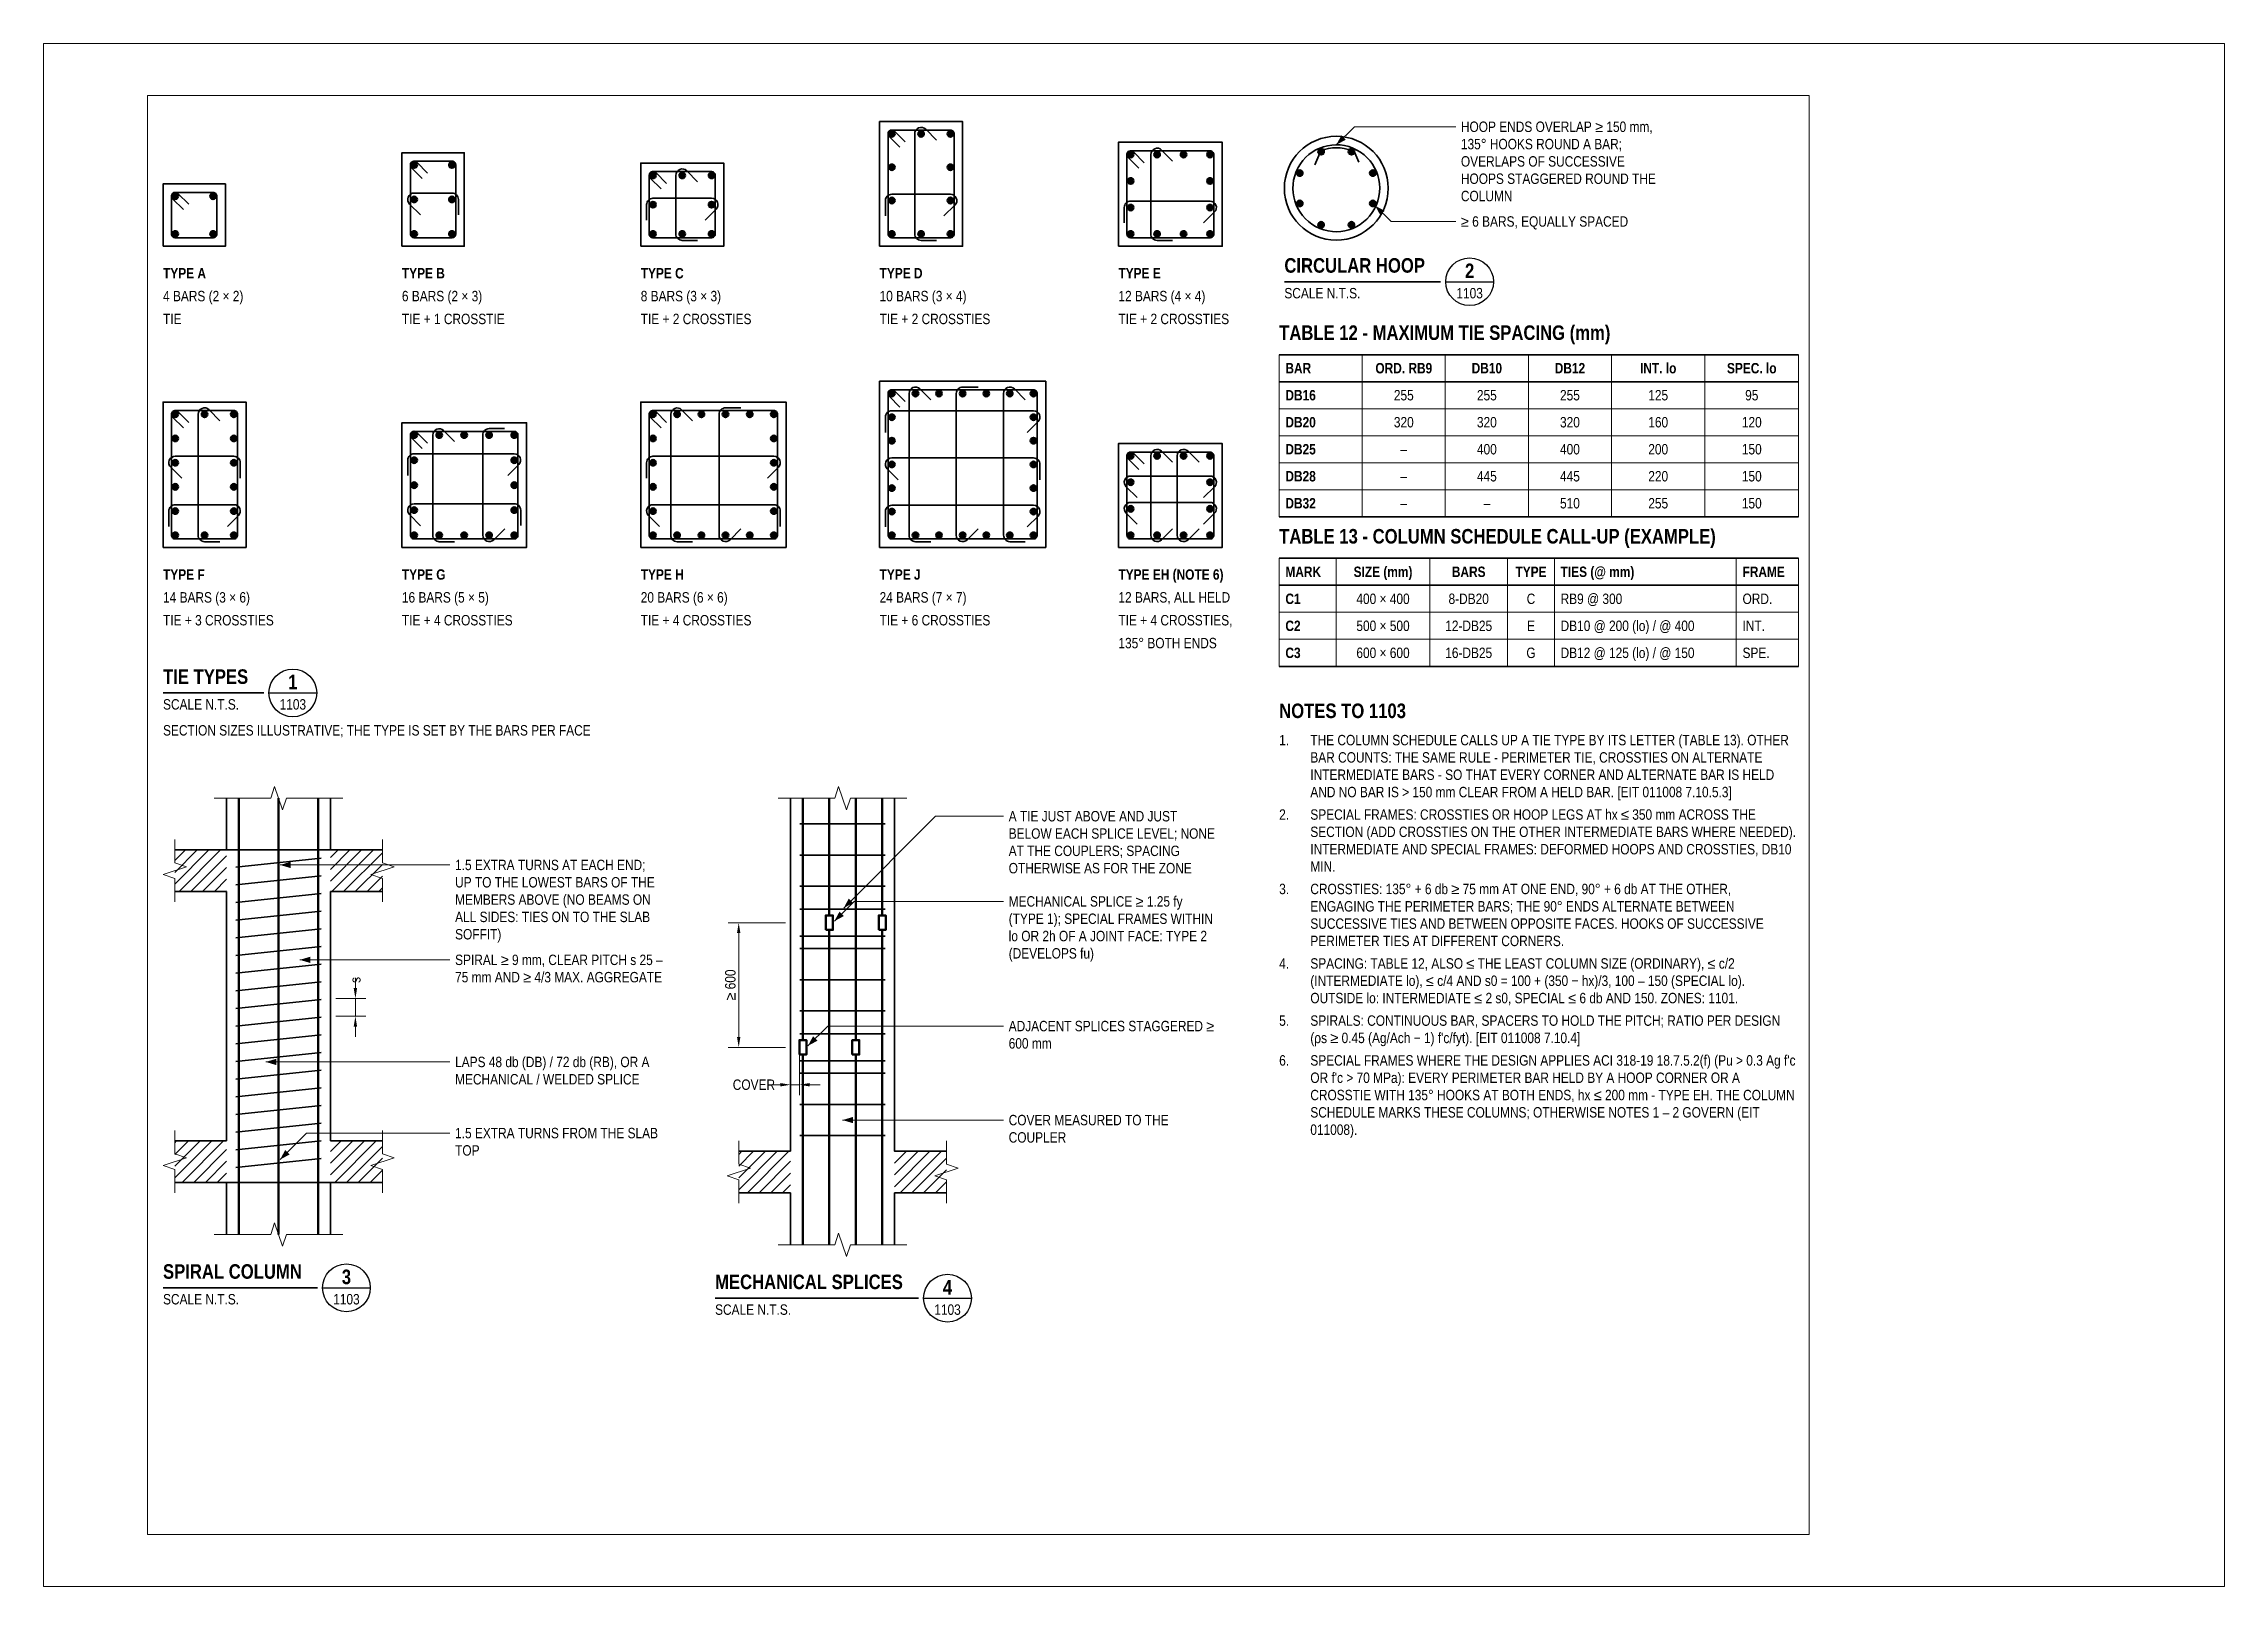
# Model space of a CAD drawing. Header units: millimetres. Extents: x 0 to 45000, y 0 to 7425.
# Drawn here: x 23000 to 33500, y 0 to 7425 of the extents above; entities that cross this region are included whole.
import ezdxf
from ezdxf.enums import TextEntityAlignment as Align

# ---------------------------------------------------------------- set-up
doc = ezdxf.new("R2010")
doc.units = ezdxf.units.MM
doc.header["$LTSCALE"] = 3.75
for name, color, linetype, lineweight in [('S-ANNO', 3, 'Continuous', 18), ('S-BREAK', 8, 'Continuous', 18), ('S-CONC', 4, 'Continuous', 35), ('S-DET', 7, 'Continuous', 18), ('S-DIMS', 2, 'Continuous', 18), ('S-HATCH', 9, 'Continuous', 13), ('S-REBR', 1, 'Continuous', 50), ('S-REBR-SEC', 30, 'Continuous', 35), ('S-SYMB', 6, 'Continuous', 25), ('S-TEXT', 7, 'Continuous', 18), ('S-TITLE', 4, 'Continuous', 35), ('S-TTLB', 4, 'Continuous', 35), ('S-TTLB-THIN', 8, 'Continuous', 18)]:
    doc.layers.add(name, color=color, linetype=linetype, lineweight=lineweight)
doc.layers.add('S-SHEET', color=9, linetype='Continuous', lineweight=13, plot=False)
doc.layers.add('S-TB-AREA', color=9, linetype='Continuous', lineweight=13, plot=False)
doc.styles.add('AN', font='ARIALN_0.TTF')
doc.styles.add('ANB', font='ARIALNB_0.TTF')
doc.dimstyles.new('EIT-25', dxfattribs={"dimscale": 25, "dimtxt": 2, "dimasz": 2, "dimexe": 2, "dimexo": 1, "dimgap": 0.6, "dimtad": 1, "dimdec": 0, "dimtxsty": 'AN', "dimcen": 2.5, "dimclrd": 2, "dimclre": 8, "dimclrt": 7, "dimazin": 3, "dimtfac": 1, "dimtmove": 1, "dimatfit": 3, "dimlwd": -1, "dimlwe": -1, "dimarcsym": 0})

# ---------------------------------------------------------------- blocks, each defined once
blk = doc.blocks.new('DET-1103-1', base_point=(0, -42550))
at = {"layer": 'S-REBR'}
h = blk.add_hatch(color=256, dxfattribs=at)
h.dxf.hatch_style = 1
edge = h.paths.add_edge_path()
edge.add_arc((3509, -40059), 13.8, 0, 360)
h = blk.add_hatch(color=256, dxfattribs=at)
h.dxf.hatch_style = 1
edge = h.paths.add_edge_path()
edge.add_arc((3650, -40059), 13.8, 0, 360)
h = blk.add_hatch(color=256, dxfattribs=at)
h.dxf.hatch_style = 1
edge = h.paths.add_edge_path()
edge.add_arc((3791, -40059), 13.8, 0, 360)
h = blk.add_hatch(color=256, dxfattribs=at)
h.dxf.hatch_style = 1
edge = h.paths.add_edge_path()
edge.add_arc((1209, -40209), 13.8, 0, 360)
h = blk.add_hatch(color=256, dxfattribs=at)
h.dxf.hatch_style = 1
edge = h.paths.add_edge_path()
edge.add_arc((1391, -40209), 13.8, 0, 360)
h = blk.add_hatch(color=256, dxfattribs=at)
h.dxf.hatch_style = 1
edge = h.paths.add_edge_path()
edge.add_arc((3509, -40220), 13.8, 0, 360)
h = blk.add_hatch(color=256, dxfattribs=at)
h.dxf.hatch_style = 1
edge = h.paths.add_edge_path()
edge.add_arc((3791, -40220), 13.8, 0, 360)
h = blk.add_hatch(color=256, dxfattribs=at)
h.dxf.hatch_style = 1
edge = h.paths.add_edge_path()
edge.add_arc((4659, -40159), 13.8, 0, 360)
h = blk.add_hatch(color=256, dxfattribs=at)
h.dxf.hatch_style = 1
edge = h.paths.add_edge_path()
edge.add_arc((4786, -40159), 13.8, 0, 360)
h = blk.add_hatch(color=256, dxfattribs=at)
h.dxf.hatch_style = 1
edge = h.paths.add_edge_path()
edge.add_arc((4914, -40159), 13.8, 0, 360)
h = blk.add_hatch(color=256, dxfattribs=at)
h.dxf.hatch_style = 1
edge = h.paths.add_edge_path()
edge.add_arc((5041, -40159), 13.8, 0, 360)
h = blk.add_hatch(color=256, dxfattribs=at)
h.dxf.hatch_style = 1
edge = h.paths.add_edge_path()
edge.add_arc((2359, -40259), 13.8, 0, 360)
h = blk.add_hatch(color=256, dxfattribs=at)
h.dxf.hatch_style = 1
edge = h.paths.add_edge_path()
edge.add_arc((2500, -40259), 13.8, 0, 360)
h = blk.add_hatch(color=256, dxfattribs=at)
h.dxf.hatch_style = 1
edge = h.paths.add_edge_path()
edge.add_arc((2641, -40259), 13.8, 0, 360)
h = blk.add_hatch(color=256, dxfattribs=at)
h.dxf.hatch_style = 1
edge = h.paths.add_edge_path()
edge.add_arc((4659, -40286), 13.8, 0, 360)
h = blk.add_hatch(color=256, dxfattribs=at)
h.dxf.hatch_style = 1
edge = h.paths.add_edge_path()
edge.add_arc((5041, -40286), 13.8, 0, 360)
h = blk.add_hatch(color=256, dxfattribs=at)
h.dxf.hatch_style = 1
edge = h.paths.add_edge_path()
edge.add_arc((59, -40359), 13.8, 0, 360)
h = blk.add_hatch(color=256, dxfattribs=at)
h.dxf.hatch_style = 1
edge = h.paths.add_edge_path()
edge.add_arc((241, -40359), 13.8, 0, 360)
h = blk.add_hatch(color=256, dxfattribs=at)
h.dxf.hatch_style = 1
edge = h.paths.add_edge_path()
edge.add_arc((1209, -40375), 13.8, 0, 360)
h = blk.add_hatch(color=256, dxfattribs=at)
h.dxf.hatch_style = 1
edge = h.paths.add_edge_path()
edge.add_arc((1391, -40375), 13.8, 0, 360)
h = blk.add_hatch(color=256, dxfattribs=at)
h.dxf.hatch_style = 1
edge = h.paths.add_edge_path()
edge.add_arc((2359, -40400), 13.8, 0, 360)
h = blk.add_hatch(color=256, dxfattribs=at)
h.dxf.hatch_style = 1
edge = h.paths.add_edge_path()
edge.add_arc((2641, -40400), 13.8, 0, 360)
h = blk.add_hatch(color=256, dxfattribs=at)
h.dxf.hatch_style = 1
edge = h.paths.add_edge_path()
edge.add_arc((3509, -40380), 13.8, 0, 360)
h = blk.add_hatch(color=256, dxfattribs=at)
h.dxf.hatch_style = 1
edge = h.paths.add_edge_path()
edge.add_arc((3791, -40380), 13.8, 0, 360)
h = blk.add_hatch(color=256, dxfattribs=at)
h.dxf.hatch_style = 1
edge = h.paths.add_edge_path()
edge.add_arc((4659, -40414), 13.8, 0, 360)
h = blk.add_hatch(color=256, dxfattribs=at)
h.dxf.hatch_style = 1
edge = h.paths.add_edge_path()
edge.add_arc((5041, -40414), 13.8, 0, 360)
h = blk.add_hatch(color=256, dxfattribs=at)
h.dxf.hatch_style = 1
edge = h.paths.add_edge_path()
edge.add_arc((59, -40541), 13.8, 0, 360)
h = blk.add_hatch(color=256, dxfattribs=at)
h.dxf.hatch_style = 1
edge = h.paths.add_edge_path()
edge.add_arc((241, -40541), 13.8, 0, 360)
h = blk.add_hatch(color=256, dxfattribs=at)
h.dxf.hatch_style = 1
edge = h.paths.add_edge_path()
edge.add_arc((1209, -40541), 13.8, 0, 360)
h = blk.add_hatch(color=256, dxfattribs=at)
h.dxf.hatch_style = 1
edge = h.paths.add_edge_path()
edge.add_arc((1391, -40541), 13.8, 0, 360)
h = blk.add_hatch(color=256, dxfattribs=at)
h.dxf.hatch_style = 1
edge = h.paths.add_edge_path()
edge.add_arc((2359, -40541), 13.8, 0, 360)
h = blk.add_hatch(color=256, dxfattribs=at)
h.dxf.hatch_style = 1
edge = h.paths.add_edge_path()
edge.add_arc((2500, -40541), 13.8, 0, 360)
h = blk.add_hatch(color=256, dxfattribs=at)
h.dxf.hatch_style = 1
edge = h.paths.add_edge_path()
edge.add_arc((2641, -40541), 13.8, 0, 360)
h = blk.add_hatch(color=256, dxfattribs=at)
h.dxf.hatch_style = 1
edge = h.paths.add_edge_path()
edge.add_arc((3509, -40541), 13.8, 0, 360)
h = blk.add_hatch(color=256, dxfattribs=at)
h.dxf.hatch_style = 1
edge = h.paths.add_edge_path()
edge.add_arc((3650, -40541), 13.8, 0, 360)
h = blk.add_hatch(color=256, dxfattribs=at)
h.dxf.hatch_style = 1
edge = h.paths.add_edge_path()
edge.add_arc((3791, -40541), 13.8, 0, 360)
h = blk.add_hatch(color=256, dxfattribs=at)
h.dxf.hatch_style = 1
edge = h.paths.add_edge_path()
edge.add_arc((4659, -40541), 13.8, 0, 360)
h = blk.add_hatch(color=256, dxfattribs=at)
h.dxf.hatch_style = 1
edge = h.paths.add_edge_path()
edge.add_arc((4786, -40541), 13.8, 0, 360)
h = blk.add_hatch(color=256, dxfattribs=at)
h.dxf.hatch_style = 1
edge = h.paths.add_edge_path()
edge.add_arc((4914, -40541), 13.8, 0, 360)
h = blk.add_hatch(color=256, dxfattribs=at)
h.dxf.hatch_style = 1
edge = h.paths.add_edge_path()
edge.add_arc((5041, -40541), 13.8, 0, 360)
h = blk.add_hatch(color=256, dxfattribs=at)
h.dxf.hatch_style = 1
edge = h.paths.add_edge_path()
edge.add_arc((3509, -41309), 13.8, 0, 360)
h = blk.add_hatch(color=256, dxfattribs=at)
h.dxf.hatch_style = 1
edge = h.paths.add_edge_path()
edge.add_arc((3623, -41309), 13.8, 0, 360)
h = blk.add_hatch(color=256, dxfattribs=at)
h.dxf.hatch_style = 1
edge = h.paths.add_edge_path()
edge.add_arc((3736, -41309), 13.8, 0, 360)
h = blk.add_hatch(color=256, dxfattribs=at)
h.dxf.hatch_style = 1
edge = h.paths.add_edge_path()
edge.add_arc((3850, -41309), 13.8, 0, 360)
h = blk.add_hatch(color=256, dxfattribs=at)
h.dxf.hatch_style = 1
edge = h.paths.add_edge_path()
edge.add_arc((3964, -41309), 13.8, 0, 360)
h = blk.add_hatch(color=256, dxfattribs=at)
h.dxf.hatch_style = 1
edge = h.paths.add_edge_path()
edge.add_arc((4077, -41309), 13.8, 0, 360)
h = blk.add_hatch(color=256, dxfattribs=at)
h.dxf.hatch_style = 1
edge = h.paths.add_edge_path()
edge.add_arc((4191, -41309), 13.8, 0, 360)
h = blk.add_hatch(color=256, dxfattribs=at)
h.dxf.hatch_style = 1
edge = h.paths.add_edge_path()
edge.add_arc((59, -41409), 13.8, 0, 360)
h = blk.add_hatch(color=256, dxfattribs=at)
h.dxf.hatch_style = 1
edge = h.paths.add_edge_path()
edge.add_arc((200, -41409), 13.8, 0, 360)
h = blk.add_hatch(color=256, dxfattribs=at)
h.dxf.hatch_style = 1
edge = h.paths.add_edge_path()
edge.add_arc((341, -41409), 13.8, 0, 360)
h = blk.add_hatch(color=256, dxfattribs=at)
h.dxf.hatch_style = 1
edge = h.paths.add_edge_path()
edge.add_arc((2359, -41409), 13.8, 0, 360)
h = blk.add_hatch(color=256, dxfattribs=at)
h.dxf.hatch_style = 1
edge = h.paths.add_edge_path()
edge.add_arc((2475, -41409), 13.8, 0, 360)
h = blk.add_hatch(color=256, dxfattribs=at)
h.dxf.hatch_style = 1
edge = h.paths.add_edge_path()
edge.add_arc((2592, -41409), 13.8, 0, 360)
h = blk.add_hatch(color=256, dxfattribs=at)
h.dxf.hatch_style = 1
edge = h.paths.add_edge_path()
edge.add_arc((2708, -41409), 13.8, 0, 360)
h = blk.add_hatch(color=256, dxfattribs=at)
h.dxf.hatch_style = 1
edge = h.paths.add_edge_path()
edge.add_arc((2825, -41409), 13.8, 0, 360)
h = blk.add_hatch(color=256, dxfattribs=at)
h.dxf.hatch_style = 1
edge = h.paths.add_edge_path()
edge.add_arc((2941, -41409), 13.8, 0, 360)
h = blk.add_hatch(color=256, dxfattribs=at)
h.dxf.hatch_style = 1
edge = h.paths.add_edge_path()
edge.add_arc((3509, -41423), 13.8, 0, 360)
h = blk.add_hatch(color=256, dxfattribs=at)
h.dxf.hatch_style = 1
edge = h.paths.add_edge_path()
edge.add_arc((4191, -41423), 13.8, 0, 360)
h = blk.add_hatch(color=256, dxfattribs=at)
h.dxf.hatch_style = 1
edge = h.paths.add_edge_path()
edge.add_arc((59, -41525), 13.8, 0, 360)
h = blk.add_hatch(color=256, dxfattribs=at)
h.dxf.hatch_style = 1
edge = h.paths.add_edge_path()
edge.add_arc((341, -41525), 13.8, 0, 360)
h = blk.add_hatch(color=256, dxfattribs=at)
h.dxf.hatch_style = 1
edge = h.paths.add_edge_path()
edge.add_arc((1209, -41509), 13.8, 0, 360)
h = blk.add_hatch(color=256, dxfattribs=at)
h.dxf.hatch_style = 1
edge = h.paths.add_edge_path()
edge.add_arc((1330, -41509), 13.8, 0, 360)
h = blk.add_hatch(color=256, dxfattribs=at)
h.dxf.hatch_style = 1
edge = h.paths.add_edge_path()
edge.add_arc((1450, -41509), 13.8, 0, 360)
h = blk.add_hatch(color=256, dxfattribs=at)
h.dxf.hatch_style = 1
edge = h.paths.add_edge_path()
edge.add_arc((1570, -41509), 13.8, 0, 360)
h = blk.add_hatch(color=256, dxfattribs=at)
h.dxf.hatch_style = 1
edge = h.paths.add_edge_path()
edge.add_arc((1691, -41509), 13.8, 0, 360)
h = blk.add_hatch(color=256, dxfattribs=at)
h.dxf.hatch_style = 1
edge = h.paths.add_edge_path()
edge.add_arc((2359, -41525), 13.8, 0, 360)
h = blk.add_hatch(color=256, dxfattribs=at)
h.dxf.hatch_style = 1
edge = h.paths.add_edge_path()
edge.add_arc((2941, -41525), 13.8, 0, 360)
h = blk.add_hatch(color=256, dxfattribs=at)
h.dxf.hatch_style = 1
edge = h.paths.add_edge_path()
edge.add_arc((3509, -41536), 13.8, 0, 360)
h = blk.add_hatch(color=256, dxfattribs=at)
h.dxf.hatch_style = 1
edge = h.paths.add_edge_path()
edge.add_arc((4191, -41536), 13.8, 0, 360)
h = blk.add_hatch(color=256, dxfattribs=at)
h.dxf.hatch_style = 1
edge = h.paths.add_edge_path()
edge.add_arc((59, -41642), 13.8, 0, 360)
h = blk.add_hatch(color=256, dxfattribs=at)
h.dxf.hatch_style = 1
edge = h.paths.add_edge_path()
edge.add_arc((341, -41642), 13.8, 0, 360)
h = blk.add_hatch(color=256, dxfattribs=at)
h.dxf.hatch_style = 1
edge = h.paths.add_edge_path()
edge.add_arc((1209, -41630), 13.8, 0, 360)
h = blk.add_hatch(color=256, dxfattribs=at)
h.dxf.hatch_style = 1
edge = h.paths.add_edge_path()
edge.add_arc((1691, -41630), 13.8, 0, 360)
h = blk.add_hatch(color=256, dxfattribs=at)
h.dxf.hatch_style = 1
edge = h.paths.add_edge_path()
edge.add_arc((2359, -41642), 13.8, 0, 360)
h = blk.add_hatch(color=256, dxfattribs=at)
h.dxf.hatch_style = 1
edge = h.paths.add_edge_path()
edge.add_arc((2941, -41642), 13.8, 0, 360)
h = blk.add_hatch(color=256, dxfattribs=at)
h.dxf.hatch_style = 1
edge = h.paths.add_edge_path()
edge.add_arc((3509, -41650), 13.8, 0, 360)
h = blk.add_hatch(color=256, dxfattribs=at)
h.dxf.hatch_style = 1
edge = h.paths.add_edge_path()
edge.add_arc((4191, -41650), 13.8, 0, 360)
h = blk.add_hatch(color=256, dxfattribs=at)
h.dxf.hatch_style = 1
edge = h.paths.add_edge_path()
edge.add_arc((4659, -41609), 13.8, 0, 360)
h = blk.add_hatch(color=256, dxfattribs=at)
h.dxf.hatch_style = 1
edge = h.paths.add_edge_path()
edge.add_arc((4786, -41609), 13.8, 0, 360)
h = blk.add_hatch(color=256, dxfattribs=at)
h.dxf.hatch_style = 1
edge = h.paths.add_edge_path()
edge.add_arc((4914, -41609), 13.8, 0, 360)
h = blk.add_hatch(color=256, dxfattribs=at)
h.dxf.hatch_style = 1
edge = h.paths.add_edge_path()
edge.add_arc((5041, -41609), 13.8, 0, 360)
h = blk.add_hatch(color=256, dxfattribs=at)
h.dxf.hatch_style = 1
edge = h.paths.add_edge_path()
edge.add_arc((59, -41758), 13.8, 0, 360)
h = blk.add_hatch(color=256, dxfattribs=at)
h.dxf.hatch_style = 1
edge = h.paths.add_edge_path()
edge.add_arc((341, -41758), 13.8, 0, 360)
h = blk.add_hatch(color=256, dxfattribs=at)
h.dxf.hatch_style = 1
edge = h.paths.add_edge_path()
edge.add_arc((1209, -41750), 13.8, 0, 360)
h = blk.add_hatch(color=256, dxfattribs=at)
h.dxf.hatch_style = 1
edge = h.paths.add_edge_path()
edge.add_arc((1691, -41750), 13.8, 0, 360)
h = blk.add_hatch(color=256, dxfattribs=at)
h.dxf.hatch_style = 1
edge = h.paths.add_edge_path()
edge.add_arc((2359, -41758), 13.8, 0, 360)
h = blk.add_hatch(color=256, dxfattribs=at)
h.dxf.hatch_style = 1
edge = h.paths.add_edge_path()
edge.add_arc((2941, -41758), 13.8, 0, 360)
h = blk.add_hatch(color=256, dxfattribs=at)
h.dxf.hatch_style = 1
edge = h.paths.add_edge_path()
edge.add_arc((3509, -41764), 13.8, 0, 360)
h = blk.add_hatch(color=256, dxfattribs=at)
h.dxf.hatch_style = 1
edge = h.paths.add_edge_path()
edge.add_arc((4191, -41764), 13.8, 0, 360)
h = blk.add_hatch(color=256, dxfattribs=at)
h.dxf.hatch_style = 1
edge = h.paths.add_edge_path()
edge.add_arc((4659, -41736), 13.8, 0, 360)
h = blk.add_hatch(color=256, dxfattribs=at)
h.dxf.hatch_style = 1
edge = h.paths.add_edge_path()
edge.add_arc((5041, -41736), 13.8, 0, 360)
h = blk.add_hatch(color=256, dxfattribs=at)
h.dxf.hatch_style = 1
edge = h.paths.add_edge_path()
edge.add_arc((59, -41875), 13.8, 0, 360)
h = blk.add_hatch(color=256, dxfattribs=at)
h.dxf.hatch_style = 1
edge = h.paths.add_edge_path()
edge.add_arc((341, -41875), 13.8, 0, 360)
h = blk.add_hatch(color=256, dxfattribs=at)
h.dxf.hatch_style = 1
edge = h.paths.add_edge_path()
edge.add_arc((1209, -41870), 13.8, 0, 360)
h = blk.add_hatch(color=256, dxfattribs=at)
h.dxf.hatch_style = 1
edge = h.paths.add_edge_path()
edge.add_arc((1691, -41870), 13.8, 0, 360)
h = blk.add_hatch(color=256, dxfattribs=at)
h.dxf.hatch_style = 1
edge = h.paths.add_edge_path()
edge.add_arc((2359, -41875), 13.8, 0, 360)
h = blk.add_hatch(color=256, dxfattribs=at)
h.dxf.hatch_style = 1
edge = h.paths.add_edge_path()
edge.add_arc((2941, -41875), 13.8, 0, 360)
h = blk.add_hatch(color=256, dxfattribs=at)
h.dxf.hatch_style = 1
edge = h.paths.add_edge_path()
edge.add_arc((3509, -41877), 13.8, 0, 360)
h = blk.add_hatch(color=256, dxfattribs=at)
h.dxf.hatch_style = 1
edge = h.paths.add_edge_path()
edge.add_arc((4191, -41877), 13.8, 0, 360)
h = blk.add_hatch(color=256, dxfattribs=at)
h.dxf.hatch_style = 1
edge = h.paths.add_edge_path()
edge.add_arc((4659, -41864), 13.8, 0, 360)
h = blk.add_hatch(color=256, dxfattribs=at)
h.dxf.hatch_style = 1
edge = h.paths.add_edge_path()
edge.add_arc((5041, -41864), 13.8, 0, 360)
h = blk.add_hatch(color=256, dxfattribs=at)
h.dxf.hatch_style = 1
edge = h.paths.add_edge_path()
edge.add_arc((59, -41991), 13.8, 0, 360)
h = blk.add_hatch(color=256, dxfattribs=at)
h.dxf.hatch_style = 1
edge = h.paths.add_edge_path()
edge.add_arc((200, -41991), 13.8, 0, 360)
h = blk.add_hatch(color=256, dxfattribs=at)
h.dxf.hatch_style = 1
edge = h.paths.add_edge_path()
edge.add_arc((341, -41991), 13.8, 0, 360)
h = blk.add_hatch(color=256, dxfattribs=at)
h.dxf.hatch_style = 1
edge = h.paths.add_edge_path()
edge.add_arc((1209, -41991), 13.8, 0, 360)
h = blk.add_hatch(color=256, dxfattribs=at)
h.dxf.hatch_style = 1
edge = h.paths.add_edge_path()
edge.add_arc((1330, -41991), 13.8, 0, 360)
h = blk.add_hatch(color=256, dxfattribs=at)
h.dxf.hatch_style = 1
edge = h.paths.add_edge_path()
edge.add_arc((1450, -41991), 13.8, 0, 360)
h = blk.add_hatch(color=256, dxfattribs=at)
h.dxf.hatch_style = 1
edge = h.paths.add_edge_path()
edge.add_arc((1570, -41991), 13.8, 0, 360)
h = blk.add_hatch(color=256, dxfattribs=at)
h.dxf.hatch_style = 1
edge = h.paths.add_edge_path()
edge.add_arc((1691, -41991), 13.8, 0, 360)
h = blk.add_hatch(color=256, dxfattribs=at)
h.dxf.hatch_style = 1
edge = h.paths.add_edge_path()
edge.add_arc((2359, -41991), 13.8, 0, 360)
h = blk.add_hatch(color=256, dxfattribs=at)
h.dxf.hatch_style = 1
edge = h.paths.add_edge_path()
edge.add_arc((2475, -41991), 13.8, 0, 360)
h = blk.add_hatch(color=256, dxfattribs=at)
h.dxf.hatch_style = 1
edge = h.paths.add_edge_path()
edge.add_arc((2592, -41991), 13.8, 0, 360)
h = blk.add_hatch(color=256, dxfattribs=at)
h.dxf.hatch_style = 1
edge = h.paths.add_edge_path()
edge.add_arc((2708, -41991), 13.8, 0, 360)
h = blk.add_hatch(color=256, dxfattribs=at)
h.dxf.hatch_style = 1
edge = h.paths.add_edge_path()
edge.add_arc((2825, -41991), 13.8, 0, 360)
h = blk.add_hatch(color=256, dxfattribs=at)
h.dxf.hatch_style = 1
edge = h.paths.add_edge_path()
edge.add_arc((2941, -41991), 13.8, 0, 360)
h = blk.add_hatch(color=256, dxfattribs=at)
h.dxf.hatch_style = 1
edge = h.paths.add_edge_path()
edge.add_arc((3509, -41991), 13.8, 0, 360)
h = blk.add_hatch(color=256, dxfattribs=at)
h.dxf.hatch_style = 1
edge = h.paths.add_edge_path()
edge.add_arc((3623, -41991), 13.8, 0, 360)
h = blk.add_hatch(color=256, dxfattribs=at)
h.dxf.hatch_style = 1
edge = h.paths.add_edge_path()
edge.add_arc((3736, -41991), 13.8, 0, 360)
h = blk.add_hatch(color=256, dxfattribs=at)
h.dxf.hatch_style = 1
edge = h.paths.add_edge_path()
edge.add_arc((3850, -41991), 13.8, 0, 360)
h = blk.add_hatch(color=256, dxfattribs=at)
h.dxf.hatch_style = 1
edge = h.paths.add_edge_path()
edge.add_arc((3964, -41991), 13.8, 0, 360)
h = blk.add_hatch(color=256, dxfattribs=at)
h.dxf.hatch_style = 1
edge = h.paths.add_edge_path()
edge.add_arc((4077, -41991), 13.8, 0, 360)
h = blk.add_hatch(color=256, dxfattribs=at)
h.dxf.hatch_style = 1
edge = h.paths.add_edge_path()
edge.add_arc((4191, -41991), 13.8, 0, 360)
h = blk.add_hatch(color=256, dxfattribs=at)
h.dxf.hatch_style = 1
edge = h.paths.add_edge_path()
edge.add_arc((4659, -41991), 13.8, 0, 360)
h = blk.add_hatch(color=256, dxfattribs=at)
h.dxf.hatch_style = 1
edge = h.paths.add_edge_path()
edge.add_arc((4786, -41991), 13.8, 0, 360)
h = blk.add_hatch(color=256, dxfattribs=at)
h.dxf.hatch_style = 1
edge = h.paths.add_edge_path()
edge.add_arc((4914, -41991), 13.8, 0, 360)
h = blk.add_hatch(color=256, dxfattribs=at)
h.dxf.hatch_style = 1
edge = h.paths.add_edge_path()
edge.add_arc((5041, -41991), 13.8, 0, 360)
at = {"layer": 'S-CONC', "flags": 128}
for points in [[(3450, -40600), (3850, -40600), (3850, -40000), (3450, -40000)], [(4600, -40600), (5100, -40600), (5100, -40100), (4600, -40100)], [(1150, -40600), (1450, -40600), (1450, -40150), (1150, -40150)], [(2300, -40600), (2700, -40600), (2700, -40200), (2300, -40200)], [(0, -40600), (300, -40600), (300, -40300), (0, -40300)], [(3450, -42050), (4250, -42050), (4250, -41250), (3450, -41250)], [(0, -42050), (400, -42050), (400, -41350), (0, -41350)], [(2300, -42050), (3000, -42050), (3000, -41350), (2300, -41350)], [(1150, -42050), (1750, -42050), (1750, -41450), (1150, -41450)], [(4600, -42050), (5100, -42050), (5100, -41550), (4600, -41550)]]:
    blk.add_lwpolyline(points, close=True, dxfattribs=at)
at = {"layer": 'S-REBR'}
for centre in [(3509, -40059), (3650, -40059), (3791, -40059), (1209, -40209), (1391, -40209), (3509, -40220), (3791, -40220), (4659, -40159), (4786, -40159), (4914, -40159), (5041, -40159), (2359, -40259), (2500, -40259), (2641, -40259), (4659, -40286), (5041, -40286), (59, -40359), (241, -40359), (1209, -40375), (1391, -40375), (2359, -40400), (2641, -40400), (3509, -40380), (3791, -40380), (4659, -40414), (5041, -40414), (59, -40541), (241, -40541), (1209, -40541), (1391, -40541), (2359, -40541), (2500, -40541), (2641, -40541), (3509, -40541), (3650, -40541), (3791, -40541), (4659, -40541), (4786, -40541), (4914, -40541), (5041, -40541), (3509, -41309), (3623, -41309), (3736, -41309), (3850, -41309), (3964, -41309), (4077, -41309), (4191, -41309), (59, -41409), (200, -41409), (341, -41409), (2359, -41409), (2475, -41409), (2592, -41409), (2708, -41409), (2825, -41409), (2941, -41409), (3509, -41423), (4191, -41423), (59, -41525), (341, -41525), (1209, -41509), (1330, -41509), (1450, -41509), (1570, -41509), (1691, -41509), (2359, -41525), (2941, -41525), (3509, -41536), (4191, -41536), (59, -41642), (341, -41642), (1209, -41630), (1691, -41630), (2359, -41642), (2941, -41642), (3509, -41650), (4191, -41650), (4659, -41609), (4786, -41609), (4914, -41609), (5041, -41609), (59, -41758), (341, -41758), (1209, -41750), (1691, -41750), (2359, -41758), (2941, -41758), (3509, -41764), (4191, -41764), (4659, -41736), (5041, -41736), (59, -41875), (341, -41875), (1209, -41870), (1691, -41870), (2359, -41875), (2941, -41875), (3509, -41877), (4191, -41877), (4659, -41864), (5041, -41864), (59, -41991), (200, -41991), (341, -41991), (1209, -41991), (1330, -41991), (1450, -41991), (1570, -41991), (1691, -41991), (2359, -41991), (2475, -41991), (2592, -41991), (2708, -41991), (2825, -41991), (2941, -41991), (3509, -41991), (3623, -41991), (3736, -41991), (3850, -41991), (3964, -41991), (4077, -41991), (4191, -41991), (4659, -41991), (4786, -41991), (4914, -41991), (5041, -41991)]:
    blk.add_circle(centre, 13.8, dxfattribs=at)
at = {"layer": 'S-REBR-SEC', "flags": 128}
for points in [[(3574, -40098), (3522, -40046, 0.668179), (3491, -40059), (3491, -40541, 0.414214), (3509, -40559), (3791, -40559, 0.414214), (3809, -40541), (3809, -40059, 0.414214), (3791, -40041), (3509, -40041, 0.668179), (3496, -40072), (3548, -40124)], [(1274, -40248), (1222, -40196, 0.668179), (1191, -40209), (1191, -40541, 0.414214), (1209, -40559), (1391, -40559, 0.414214), (1409, -40541), (1409, -40209, 0.414214), (1391, -40191), (1209, -40191, 0.668179), (1196, -40222), (1248, -40274)], [(4724, -40198), (4672, -40146, 0.668179), (4641, -40159), (4641, -40541, 0.414214), (4659, -40559), (5041, -40559, 0.414214), (5059, -40541), (5059, -40159, 0.414214), (5041, -40141), (4659, -40141, 0.668179), (4646, -40172), (4698, -40224)], [(2424, -40298), (2372, -40246, 0.668179), (2341, -40259), (2341, -40541, 0.414214), (2359, -40559), (2641, -40559, 0.414214), (2659, -40541), (2659, -40259, 0.414214), (2641, -40241), (2359, -40241, 0.668179), (2346, -40272), (2398, -40324)], [(124, -40398), (72, -40346, 0.668179), (41, -40359), (41, -40541, 0.414214), (59, -40559), (241, -40559, 0.414214), (259, -40541), (259, -40359, 0.414214), (241, -40341), (59, -40341, 0.668179), (46, -40372), (98, -40424)], [(3574, -41348), (3522, -41296, 0.668179), (3491, -41309), (3491, -41991, 0.414214), (3509, -42009), (4191, -42009, 0.414214), (4209, -41991), (4209, -41309, 0.414214), (4191, -41291), (3509, -41291, 0.668179), (3496, -41322), (3548, -41374)], [(124, -41448), (72, -41396, 0.668179), (41, -41409), (41, -41991, 0.414214), (59, -42009), (341, -42009, 0.414214), (359, -41991), (359, -41409, 0.414214), (341, -41391), (59, -41391, 0.668179), (46, -41422), (98, -41474)], [(2424, -41448), (2372, -41396, 0.668179), (2341, -41409), (2341, -41991, 0.414214), (2359, -42009), (2941, -42009, 0.414214), (2959, -41991), (2959, -41409, 0.414214), (2941, -41391), (2359, -41391, 0.668179), (2346, -41422), (2398, -41474)], [(1274, -41548), (1222, -41496, 0.668179), (1191, -41509), (1191, -41991, 0.414214), (1209, -42009), (1691, -42009, 0.414214), (1709, -41991), (1709, -41509, 0.414214), (1691, -41491), (1209, -41491, 0.668179), (1196, -41522), (1248, -41574)], [(4724, -41648), (4672, -41596, 0.668179), (4641, -41609), (4641, -41991, 0.414214), (4659, -42009), (5041, -42009, 0.414214), (5059, -41991), (5059, -41609, 0.414214), (5041, -41591), (4659, -41591, 0.668179), (4646, -41622), (4698, -41674)]]:
    blk.add_lwpolyline(points, format="xyb", dxfattribs=at)
at = {"layer": 'S-REBR-SEC'}
for points in [[(3724, -40090), (3672, -40037, 0.668179), (3619, -40059), (3619, -40541, 0.414214), (3650, -40572), (3724, -40572)], [(4860, -40190), (4808, -40137, 0.668179), (4756, -40159), (4756, -40541, 0.414214), (4786, -40572), (4860, -40572)], [(2574, -40290), (2522, -40237, 0.668179), (2469, -40259), (2469, -40541, 0.414214), (2500, -40572), (2574, -40572)], [(1240, -40449), (1187, -40397, -0.668179), (1209, -40344), (1391, -40344, -0.414214), (1422, -40375), (1422, -40449)], [(2610, -40474), (2663, -40422, 0.668179), (2641, -40369), (2359, -40369, 0.414214), (2328, -40400), (2328, -40474)], [(3760, -40454), (3813, -40402, 0.668179), (3791, -40350), (3509, -40350, 0.414214), (3478, -40380), (3478, -40454)], [(5010, -40488), (5063, -40435, 0.668179), (5041, -40383), (4659, -40383, 0.414214), (4628, -40414), (4628, -40488)], [(3697, -41340), (3644, -41287, 0.668179), (3592, -41309), (3592, -41991, 0.414214), (3623, -42022), (3697, -42022)], [(3924, -41960), (3872, -42013, -0.668179), (3819, -41991), (3819, -41309, -0.414214), (3850, -41278), (3924, -41278)], [(4151, -41340), (4099, -41287, 0.668179), (4047, -41309), (4047, -41991, 0.414214), (4077, -42022), (4151, -42022)], [(274, -41440), (222, -41387, 0.668179), (169, -41409), (169, -41991, 0.414214), (200, -42022), (274, -42022)], [(2549, -41440), (2497, -41387, 0.668179), (2445, -41409), (2445, -41991, 0.414214), (2475, -42022), (2549, -42022)], [(2782, -41960), (2730, -42013, -0.668179), (2677, -41991), (2677, -41409, -0.414214), (2708, -41378), (2782, -41378)], [(4160, -41497), (4213, -41444, 0.668179), (4191, -41392), (3509, -41392, 0.414214), (3478, -41423), (3478, -41497)], [(1404, -41540), (1351, -41487, 0.668179), (1299, -41509), (1299, -41991, 0.414214), (1330, -42022), (1404, -42022)], [(1645, -41960), (1592, -42013, -0.668179), (1540, -41991), (1540, -41509, -0.414214), (1570, -41478), (1644, -41478)], [(4860, -41640), (4808, -41587, 0.668179), (4756, -41609), (4756, -41991, 0.668179), (4808, -42013), (4860, -41960)], [(4988, -41960), (4935, -42013, -0.668179), (4883, -41991), (4883, -41609, -0.668179), (4935, -41587), (4988, -41640)], [(90, -41716), (37, -41664, -0.668179), (59, -41611), (341, -41611, -0.414214), (372, -41642), (372, -41716)], [(1660, -41704), (1713, -41651, 0.668179), (1691, -41599), (1209, -41599, 0.414214), (1178, -41630), (1178, -41704)], [(2910, -41716), (2963, -41664, 0.668179), (2941, -41611), (2359, -41611, 0.414214), (2328, -41642), (2328, -41716)], [(3540, -41724), (3487, -41672, -0.668179), (3509, -41619), (4191, -41619, -0.414214), (4222, -41650), (4222, -41724)], [(5010, -41810), (5063, -41758, 0.668179), (5041, -41706), (4659, -41706, 0.668179), (4637, -41758), (4690, -41810)], [(310, -41949), (363, -41896, 0.668179), (341, -41844), (59, -41844, 0.414214), (28, -41875), (28, -41949)], [(1240, -41945), (1187, -41892, -0.668179), (1209, -41840), (1691, -41840, -0.414214), (1722, -41870), (1722, -41944)], [(2390, -41949), (2337, -41896, -0.668179), (2359, -41844), (2941, -41844, -0.414214), (2972, -41875), (2972, -41949)], [(4160, -41951), (4213, -41899, 0.668179), (4191, -41847), (3509, -41847, 0.414214), (3478, -41877), (3478, -41951)], [(4690, -41938), (4637, -41885, -0.668179), (4659, -41833), (5041, -41833, -0.668179), (5063, -41885), (5010, -41938)]]:
    blk.add_lwpolyline(points, format="xyb", dxfattribs=at)
at = {"layer": 'S-TEXT'}
for s, style, p in [('TYPE A', 'ANB', (0, -40770)), ('TYPE B', 'ANB', (1150, -40770)), ('TYPE C', 'ANB', (2300, -40770)), ('TYPE D', 'ANB', (3450, -40770)), ('TYPE E', 'ANB', (4600, -40770)), ('4 BARS (2 × 2)', 'AN', (0, -40880)), ('6 BARS (2 × 3)', 'AN', (1150, -40880)), ('8 BARS (3 × 3)', 'AN', (2300, -40880)), ('10 BARS (3 × 4)', 'AN', (3450, -40880)), ('12 BARS (4 × 4)', 'AN', (4600, -40880)), ('TIE', 'AN', (0, -40990)), ('TIE + 1 CROSSTIE', 'AN', (1150, -40990)), ('TIE + 2 CROSSTIES', 'AN', (2300, -40990)), ('TIE + 2 CROSSTIES', 'AN', (3450, -40990)), ('TIE + 2 CROSSTIES', 'AN', (4600, -40990)), ('TYPE F', 'ANB', (0, -42220)), ('TYPE G', 'ANB', (1150, -42220)), ('TYPE H', 'ANB', (2300, -42220)), ('TYPE J', 'ANB', (3450, -42220)), ('TYPE EH (NOTE 6)', 'ANB', (4600, -42220)), ('14 BARS (3 × 6)', 'AN', (0, -42330)), ('16 BARS (5 × 5)', 'AN', (1150, -42330)), ('20 BARS (6 × 6)', 'AN', (2300, -42330)), ('24 BARS (7 × 7)', 'AN', (3450, -42330)), ('12 BARS, ALL HELD', 'AN', (4600, -42330)), ('TIE + 3 CROSSTIES', 'AN', (0, -42440)), ('TIE + 4 CROSSTIES', 'AN', (1150, -42440)), ('TIE + 4 CROSSTIES', 'AN', (2300, -42440)), ('TIE + 6 CROSSTIES', 'AN', (3450, -42440)), ('TIE + 4 CROSSTIES,', 'AN', (4600, -42440)), ('135° BOTH ENDS', 'AN', (4600, -42550))]:
    blk.add_text(s, height=50, dxfattribs=dict(at, style=style)).set_placement(p, align=Align.BOTTOM_LEFT)
blk = doc.blocks.new('VT-1103-1', base_point=(23, 163.24))
at = {"layer": 'S-SYMB'}
blk.add_line((43.4, 172), (52.6, 172), dxfattribs=at)
blk.add_circle((48, 172), 4.6, dxfattribs=at)
at = {"layer": 'S-TITLE'}
blk.add_line((23, 172), (42.4, 172), dxfattribs=at)
at = {"layer": 'S-TEXT'}
for s, height, style, p in [('1', 2.8, 'ANB', (48, 174.1)), ('1103', 2, 'AN', (48, 169.8))]:
    blk.add_text(s, height=height, dxfattribs=dict(at, style=style)).set_placement(p, align=Align.MIDDLE_CENTER)
at = {"layer": 'S-TEXT', "style": 'AN'}
for s, p in [('SCALE N.T.S.', (23, 170.8)), ('SECTION SIZES ILLUSTRATIVE; THE TYPE IS SET BY THE BARS PER FACE', (23, 165.8))]:
    blk.add_text(s, height=2, dxfattribs=at).set_placement(p, align=Align.TOP_LEFT)
at = {"layer": 'S-TITLE', "style": 'ANB'}
blk.add_text('TIE TYPES', height=2.8, dxfattribs=at).set_placement((23, 172.9), align=Align.BOTTOM_LEFT)
blk = doc.blocks.new('DET-1103-2', base_point=(9750, -40250))
at = {"layer": 'S-REBR'}
h = blk.add_hatch(color=256, dxfattribs=at)
h.dxf.hatch_style = 1
edge = h.paths.add_edge_path()
edge.add_arc((9927, -39824), 13.8, 0, 360)
h = blk.add_hatch(color=256, dxfattribs=at)
h.dxf.hatch_style = 1
edge = h.paths.add_edge_path()
edge.add_arc((10073, -39824), 13.8, 0, 360)
h = blk.add_hatch(color=256, dxfattribs=at)
h.dxf.hatch_style = 1
edge = h.paths.add_edge_path()
edge.add_arc((9824, -39927), 13.8, 0, 360)
h = blk.add_hatch(color=256, dxfattribs=at)
h.dxf.hatch_style = 1
edge = h.paths.add_edge_path()
edge.add_arc((10176, -39927), 13.8, 0, 360)
h = blk.add_hatch(color=256, dxfattribs=at)
h.dxf.hatch_style = 1
edge = h.paths.add_edge_path()
edge.add_arc((9824, -40073), 13.8, 0, 360)
h = blk.add_hatch(color=256, dxfattribs=at)
h.dxf.hatch_style = 1
edge = h.paths.add_edge_path()
edge.add_arc((10176, -40073), 13.8, 0, 360)
h = blk.add_hatch(color=256, dxfattribs=at)
h.dxf.hatch_style = 1
edge = h.paths.add_edge_path()
edge.add_arc((9927, -40176), 13.8, 0, 360)
h = blk.add_hatch(color=256, dxfattribs=at)
h.dxf.hatch_style = 1
edge = h.paths.add_edge_path()
edge.add_arc((10073, -40176), 13.8, 0, 360)
at = {"layer": 'S-ANNO', "flags": 128}
for points in [[(10000, -39791), (10087, -39704), (10500, -39704), (10575, -39704)], [(10187, -40084), (10264, -40160), (10500, -40160), (10575, -40160)]]:
    blk.add_lwpolyline(points, dxfattribs=at)
at = {"layer": 'S-ANNO'}
for points in [[(10000, -39791), (10046, -39766), (10025, -39745)], [(10187, -40084), (10212, -40130), (10233, -40109)]]:
    blk.add_solid(points, dxfattribs=at)
at = {"layer": 'S-CONC'}
blk.add_circle((10000, -40000), 250, dxfattribs=at)
at = {"layer": 'S-REBR'}
for centre in [(9927, -39824), (10073, -39824), (9824, -39927), (10176, -39927), (9824, -40073), (10176, -40073), (9927, -40176), (10073, -40176)]:
    blk.add_circle(centre, 13.8, dxfattribs=at)
at = {"layer": 'S-REBR-SEC'}
for p, q in [((9925, -39820), (9897, -39888)), ((10080, -39807), (10108, -39875))]:
    blk.add_line(p, q, dxfattribs=at)
for radius, end in [(209, 427.49), (195, 112.5)]:
    blk.add_arc((10000, -40000), radius, 67.5, end, dxfattribs=at)
at = {"layer": 'S-TEXT', "char_height": 50, "attachment_point": 1, "style": 'AN'}
for s, insert, width in [('HOOP ENDS OVERLAP ≥ 150 mm,\\P135° HOOKS ROUND A BAR;\\POVERLAPS OF SUCCESSIVE\\PHOOPS STAGGERED ROUND THE\\PCOLUMN', (10600, -39679), 988.79), ('≥ 6 BARS, EQUALLY SPACED', (10600, -40135), 850.18)]:
    blk.add_mtext(s, dxfattribs=dict(at, insert=insert, width=width))
blk = doc.blocks.new('VT-1103-2', base_point=(238.96, 246.54))
at = {"layer": 'S-SYMB'}
blk.add_line((270.04, 251.14), (279.24, 251.14), dxfattribs=at)
blk.add_circle((274.64, 251.14), 4.6, dxfattribs=at)
at = {"layer": 'S-TITLE'}
blk.add_line((238.96, 251.14), (269.04, 251.14), dxfattribs=at)
at = {"layer": 'S-TEXT'}
for s, height, style, p in [('2', 2.8, 'ANB', (274.64, 253.24)), ('1103', 2, 'AN', (274.64, 248.94))]:
    blk.add_text(s, height=height, dxfattribs=dict(at, style=style)).set_placement(p, align=Align.MIDDLE_CENTER)
at = {"layer": 'S-TEXT', "style": 'AN'}
blk.add_text('SCALE N.T.S.', height=2, dxfattribs=at).set_placement((238.96, 249.94), align=Align.TOP_LEFT)
at = {"layer": 'S-TITLE', "style": 'ANB'}
blk.add_text('CIRCULAR HOOP', height=2.8, dxfattribs=at).set_placement((238.96, 252.04), align=Align.BOTTOM_LEFT)
blk = doc.blocks.new('TBL-1103-1', base_point=(237.96, 205.94))
at = {"layer": 'S-TTLB'}
for p, q in [((237.96, 237.14), (338, 237.14)), ((237.96, 231.94), (338, 231.94)), ((237.96, 205.94), (338, 205.94))]:
    blk.add_line(p, q, dxfattribs=at)
at = {"layer": 'S-TTLB-THIN'}
for p, q in [((237.96, 237.14), (237.96, 205.94)), ((253.96, 237.14), (253.96, 205.94)), ((269.96, 237.14), (269.96, 205.94)), ((285.96, 237.14), (285.96, 205.94)), ((301.96, 237.14), (301.96, 205.94)), ((319.96, 237.14), (319.96, 205.94)), ((338, 237.14), (338, 205.94)), ((237.96, 226.74), (338, 226.74)), ((237.96, 221.54), (338, 221.54)), ((237.96, 216.34), (338, 216.34)), ((237.96, 211.14), (338, 211.14))]:
    blk.add_line(p, q, dxfattribs=at)
at = {"layer": 'S-TEXT', "style": 'ANB'}
for s, p in [('BAR', (239.16, 234.54)), ('DB16', (239.16, 229.34)), ('DB20', (239.16, 224.14)), ('DB25', (239.16, 218.94)), ('DB28', (239.16, 213.74)), ('DB32', (239.16, 208.54))]:
    blk.add_text(s, height=2, dxfattribs=at).set_placement(p, align=Align.MIDDLE_LEFT)
at = {"layer": 'S-TEXT'}
for s, style, p in [('ORD. RB9', 'ANB', (261.96, 234.54)), ('DB10', 'ANB', (277.96, 234.54)), ('DB12', 'ANB', (293.96, 234.54)), ('INT. lo', 'ANB', (310.96, 234.54)), ('SPEC. lo', 'ANB', (328.98, 234.54)), ('255', 'AN', (261.96, 229.34)), ('255', 'AN', (277.96, 229.34)), ('255', 'AN', (293.96, 229.34)), ('125', 'AN', (310.96, 229.34)), ('95', 'AN', (328.98, 229.34)), ('320', 'AN', (261.96, 224.14)), ('320', 'AN', (277.96, 224.14)), ('320', 'AN', (293.96, 224.14)), ('160', 'AN', (310.96, 224.14)), ('120', 'AN', (328.98, 224.14)), ('–', 'AN', (261.96, 218.94)), ('400', 'AN', (277.96, 218.94)), ('400', 'AN', (293.96, 218.94)), ('200', 'AN', (310.96, 218.94)), ('150', 'AN', (328.98, 218.94)), ('445', 'AN', (277.96, 213.74)), ('445', 'AN', (293.96, 213.74)), ('220', 'AN', (310.96, 213.74)), ('150', 'AN', (328.98, 213.74)), ('–', 'AN', (261.96, 213.74)), ('–', 'AN', (261.96, 208.54)), ('–', 'AN', (277.96, 208.54)), ('510', 'AN', (293.96, 208.54)), ('255', 'AN', (310.96, 208.54)), ('150', 'AN', (328.98, 208.54))]:
    blk.add_text(s, height=2, dxfattribs=dict(at, style=style)).set_placement(p, align=Align.MIDDLE_CENTER)
at = {"layer": 'S-TITLE', "style": 'ANB'}
blk.add_text('TABLE 12 - MAXIMUM TIE SPACING (mm)', height=2.8, dxfattribs=at).set_placement((237.96, 239.14), align=Align.BOTTOM_LEFT)
blk = doc.blocks.new('TBL-1103-2', base_point=(237.96, 177.14))
at = {"layer": 'S-TTLB'}
for p, q in [((237.96, 197.94), (338, 197.94)), ((237.96, 192.74), (338, 192.74)), ((237.96, 177.14), (338, 177.14))]:
    blk.add_line(p, q, dxfattribs=at)
at = {"layer": 'S-TTLB-THIN'}
for p, q in [((237.96, 197.94), (237.96, 177.14)), ((248.96, 197.94), (248.96, 177.14)), ((266.96, 197.94), (266.96, 177.14)), ((281.96, 197.94), (281.96, 177.14)), ((290.96, 197.94), (290.96, 177.14)), ((326, 197.94), (326, 177.14)), ((338, 197.94), (338, 177.14)), ((237.96, 187.54), (338, 187.54)), ((237.96, 182.34), (338, 182.34))]:
    blk.add_line(p, q, dxfattribs=at)
at = {"layer": 'S-TEXT'}
for s, style, p in [('MARK', 'ANB', (239.16, 195.34)), ('TIES (@ mm)', 'ANB', (292.16, 195.34)), ('FRAME', 'ANB', (327.2, 195.34)), ('C1', 'ANB', (239.16, 190.14)), ('RB9 @ 300', 'AN', (292.16, 190.14)), ('ORD.', 'AN', (327.2, 190.14)), ('C2', 'ANB', (239.16, 184.94)), ('DB10 @ 200 (lo) / @ 400', 'AN', (292.16, 184.94)), ('INT.', 'AN', (327.2, 184.94)), ('C3', 'ANB', (239.16, 179.74)), ('DB12 @ 125 (lo) / @ 150', 'AN', (292.16, 179.74)), ('SPE.', 'AN', (327.2, 179.74))]:
    blk.add_text(s, height=2, dxfattribs=dict(at, style=style)).set_placement(p, align=Align.MIDDLE_LEFT)
for s, style, p in [('SIZE (mm)', 'ANB', (257.96, 195.34)), ('BARS', 'ANB', (274.46, 195.34)), ('TYPE', 'ANB', (286.46, 195.34)), ('400 × 400', 'AN', (257.96, 190.14)), ('8-DB20', 'AN', (274.46, 190.14)), ('C', 'AN', (286.46, 190.14)), ('500 × 500', 'AN', (257.96, 184.94)), ('12-DB25', 'AN', (274.46, 184.94)), ('E', 'AN', (286.46, 184.94)), ('600 × 600', 'AN', (257.96, 179.74)), ('16-DB25', 'AN', (274.46, 179.74)), ('G', 'AN', (286.46, 179.74))]:
    blk.add_text(s, height=2, dxfattribs=dict(at, style=style)).set_placement(p, align=Align.MIDDLE_CENTER)
at = {"layer": 'S-TITLE', "style": 'ANB'}
blk.add_text('TABLE 13 - COLUMN SCHEDULE CALL-UP (EXAMPLE)', height=2.8, dxfattribs=at).set_placement((237.96, 199.94), align=Align.BOTTOM_LEFT)
blk = doc.blocks.new('NOTES-1103-1', base_point=(237.96, 86.34))
at = {"layer": 'S-TEXT', "style": 'AN'}
for s, p in [('1.', (237.96, 161.34)), ('THE COLUMN SCHEDULE CALLS UP A TIE TYPE BY ITS LETTER (TABLE 13). OTHER', (243.96, 161.34)), ('BAR COUNTS: THE SAME RULE - PERIMETER TIE, CROSSTIES ON ALTERNATE', (243.96, 158.01)), ('INTERMEDIATE BARS - SO THAT EVERY CORNER AND ALTERNATE BAR IS HELD', (243.96, 154.68)), ('AND NO BAR IS > 150 mm CLEAR FROM A HELD BAR. [EIT 011008 7.10.5.3]', (243.96, 151.34)), ('2.', (237.96, 147.01)), ('SPECIAL FRAMES: CROSSTIES OR HOOP LEGS AT hx ≤ 350 mm ACROSS THE', (243.96, 147.01)), ('SECTION (ADD CROSSTIES ON THE OTHER INTERMEDIATE BARS WHERE NEEDED).', (243.96, 143.68)), ('INTERMEDIATE AND SPECIAL FRAMES: DEFORMED HOOPS AND CROSSTIES, DB10', (243.96, 140.34)), ('MIN.', (243.96, 137.01)), ('3.', (237.96, 132.68)), ('CROSSTIES: 135° + 6 db ≥ 75 mm AT ONE END, 90° + 6 db AT THE OTHER,', (243.96, 132.68)), ('ENGAGING THE PERIMETER BARS; THE 90° ENDS ALTERNATE BETWEEN', (243.96, 129.34)), ('SUCCESSIVE TIES AND BETWEEN OPPOSITE FACES. HOOKS OF SUCCESSIVE', (243.96, 126.01)), ('PERIMETER TIES AT DIFFERENT CORNERS.', (243.96, 122.68)), ('4.', (237.96, 118.34)), ('SPACING: TABLE 12, ALSO ≤ THE LEAST COLUMN SIZE (ORDINARY), ≤ c/2', (243.96, 118.34)), ('(INTERMEDIATE lo), ≤ c/4 AND s0 = 100 + (350 − hx)/3, 100 – 150 (SPECIAL lo).', (243.96, 115.01)), ('OUTSIDE lo: INTERMEDIATE ≤ 2 s0, SPECIAL ≤ 6 db AND 150. ZONES: 1101.', (243.96, 111.68)), ('5.', (237.96, 107.34)), ('SPIRALS: CONTINUOUS BAR, SPACERS TO HOLD THE PITCH; RATIO PER DESIGN', (243.96, 107.34)), ("(ρs ≥ 0.45 (Ag/Ach − 1) f'c/fyt). [EIT 011008 7.10.4]", (243.96, 104.01)), ('6.', (237.96, 99.68)), ("SPECIAL FRAMES WHERE THE DESIGN APPLIES ACI 318-19 18.7.5.2(f) (Pu > 0.3 Ag f'c", (243.96, 99.68)), ("OR f'c > 70 MPa): EVERY PERIMETER BAR HELD BY A HOOP CORNER OR A", (243.96, 96.34)), ('CROSSTIE WITH 135° HOOKS AT BOTH ENDS, hx ≤ 200 mm - TYPE EH. THE COLUMN', (243.96, 93.01)), ('011008).', (243.96, 86.34)), ('SCHEDULE MARKS THESE COLUMNS; OTHERWISE NOTES 1 – 2 GOVERN (EIT', (243.96, 89.68))]:
    blk.add_text(s, height=2, dxfattribs=at).set_placement(p, align=Align.BOTTOM_LEFT)
at = {"layer": 'S-TITLE', "style": 'ANB'}
blk.add_text('NOTES TO 1103', height=2.8, dxfattribs=at).set_placement((237.96, 166.34), align=Align.BOTTOM_LEFT)
blk = doc.blocks.new('VT-1103-3', base_point=(23, 52.9))
at = {"layer": 'S-SYMB'}
blk.add_line((53.72, 57.5), (62.92, 57.5), dxfattribs=at)
blk.add_circle((58.32, 57.5), 4.6, dxfattribs=at)
at = {"layer": 'S-TITLE'}
blk.add_line((23, 57.5), (52.72, 57.5), dxfattribs=at)
at = {"layer": 'S-TEXT'}
for s, height, style, p in [('3', 2.8, 'ANB', (58.32, 59.6)), ('1103', 2, 'AN', (58.32, 55.3))]:
    blk.add_text(s, height=height, dxfattribs=dict(at, style=style)).set_placement(p, align=Align.MIDDLE_CENTER)
at = {"layer": 'S-TEXT', "style": 'AN'}
blk.add_text('SCALE N.T.S.', height=2, dxfattribs=at).set_placement((23, 56.3), align=Align.TOP_LEFT)
at = {"layer": 'S-TITLE', "style": 'ANB'}
blk.add_text('SPIRAL COLUMN', height=2.8, dxfattribs=at).set_placement((23, 58.4), align=Align.BOTTOM_LEFT)
blk = doc.blocks.new('VT-1103-4', base_point=(129.33, 50.9))
at = {"layer": 'S-SYMB'}
blk.add_line((169.5, 55.5), (178.7, 55.5), dxfattribs=at)
blk.add_circle((174.1, 55.5), 4.6, dxfattribs=at)
at = {"layer": 'S-TITLE'}
blk.add_line((129.33, 55.5), (168.5, 55.5), dxfattribs=at)
at = {"layer": 'S-TEXT'}
for s, height, style, p in [('4', 2.8, 'ANB', (174.1, 57.6)), ('1103', 2, 'AN', (174.1, 53.3))]:
    blk.add_text(s, height=height, dxfattribs=dict(at, style=style)).set_placement(p, align=Align.MIDDLE_CENTER)
at = {"layer": 'S-TEXT', "style": 'AN'}
blk.add_text('SCALE N.T.S.', height=2, dxfattribs=at).set_placement((129.33, 54.3), align=Align.TOP_LEFT)
at = {"layer": 'S-TITLE', "style": 'ANB'}
blk.add_text('MECHANICAL SPLICES', height=2.8, dxfattribs=at).set_placement((129.33, 56.4), align=Align.BOTTOM_LEFT)
blk = doc.blocks.new('DET-1103-3', base_point=(-556.2, -50506.2))
at = {"layer": 'S-HATCH'}
h = blk.add_hatch(dxfattribs=at)
h.set_pattern_fill('ANSI31', color=256, scale=12.59843)
h.paths.add_polyline_path([(-500, -48800), (-250, -48800), (-250, -48600), (-500, -48600)])
h = blk.add_hatch(dxfattribs=at)
h.set_pattern_fill('ANSI31', color=256, scale=12.59843)
h.paths.add_polyline_path([(250, -48800), (500, -48800), (500, -48600), (250, -48600)])
h = blk.add_hatch(dxfattribs=at)
h.set_pattern_fill('ANSI31', color=256, scale=12.59843)
h.paths.add_polyline_path([(-500, -50200), (-250, -50200), (-250, -50000), (-500, -50000)])
h = blk.add_hatch(dxfattribs=at)
h.set_pattern_fill('ANSI31', color=256, scale=12.59843)
h.paths.add_polyline_path([(250, -50200), (500, -50200), (500, -50000), (250, -50000)])
at = {"layer": 'S-ANNO', "flags": 128}
for points in [[(7.8, -48672.1), (750, -48672.1), (825, -48672.1)], [(102.5, -49128.8), (750, -49128.8), (825, -49128.8)], [(-61.5, -49620.2), (750, -49620.2), (825, -49620.2)], [(7.2, -50090.3), (135, -49962.5), (750, -49962.5), (825, -49962.5)]]:
    blk.add_lwpolyline(points, dxfattribs=at)
at = {"layer": 'S-ANNO'}
for points in [[(7.8, -48672.1), (57.8, -48687.1), (57.8, -48657.1)], [(102.5, -49128.8), (152.5, -49143.8), (152.5, -49113.8)], [(-61.5, -49620.2), (-11.5, -49635.2), (-11.5, -49605.2)], [(7.2, -50090.3), (53.2, -50065.5), (32, -50044.3)]]:
    blk.add_solid(points, dxfattribs=at)
at = {"layer": 'S-BREAK', "flags": 128}
for points in [[(-310, -48350), (-37.5, -48350), (-18.8, -48293.8), (18.8, -48406.2), (37.5, -48350), (310, -48350)], [(-500, -48850), (-500, -48737.5), (-556.2, -48718.8), (-443.8, -48681.2), (-500, -48662.5), (-500, -48550)], [(500, -48850), (500, -48737.5), (443.8, -48718.8), (556.2, -48681.2), (500, -48662.5), (500, -48550)], [(-500, -50250), (-500, -50137.5), (-556.2, -50118.8), (-443.8, -50081.2), (-500, -50062.5), (-500, -49950)], [(500, -50250), (500, -50137.5), (443.8, -50118.8), (556.2, -50081.2), (500, -50062.5), (500, -49950)], [(-310, -50450), (-37.5, -50450), (-18.8, -50393.8), (18.8, -50506.2), (37.5, -50450), (310, -50450)]]:
    blk.add_lwpolyline(points, dxfattribs=at)
at = {"layer": 'S-CONC'}
for p, q in [((-250, -48600), (-250, -48350)), ((250, -48600), (250, -48350)), ((-500, -48600), (500, -48600)), ((-500, -48800), (-250, -48800)), ((-250, -50000), (-250, -48800)), ((250, -48800), (500, -48800)), ((250, -50000), (250, -48800)), ((-500, -50000), (-250, -50000)), ((250, -50000), (500, -50000)), ((-500, -50200), (500, -50200)), ((-250, -50200), (-250, -50450)), ((250, -50200), (250, -50450))]:
    blk.add_line(p, q, dxfattribs=at)
at = {"layer": 'S-REBR', "flags": 128}
for points in [[(-191, -50450), (-191, -48350)], [(0, -50450), (0, -48350)], [(191, -50450), (191, -48350)]]:
    blk.add_lwpolyline(points, dxfattribs=at)
at = {"layer": 'S-REBR-SEC'}
for p, q in [((-205, -48682.5), (205, -48640)), ((-205, -48767.5), (205, -48725)), ((-205, -48852.5), (205, -48810)), ((-205, -48937.5), (205, -48895)), ((-205, -49022.5), (205, -48980)), ((-205, -49107.5), (205, -49065)), ((-205, -49192.5), (205, -49150)), ((-205, -49277.5), (205, -49235)), ((-205, -49362.5), (205, -49320)), ((-205, -49447.5), (205, -49405)), ((-205, -49532.5), (205, -49490)), ((-205, -49617.5), (205, -49575)), ((-205, -49702.5), (205, -49660)), ((-205, -49787.5), (205, -49745)), ((-205, -49872.5), (205, -49830)), ((-205, -49957.5), (205, -49915)), ((-205, -50042.5), (205, -50000)), ((-205, -50127.5), (205, -50085))]:
    blk.add_line(p, q, dxfattribs=at)
at = {"layer": 'S-TEXT', "char_height": 50, "attachment_point": 1, "style": 'AN'}
for s, insert, width in [('1.5 EXTRA TURNS AT EACH END;\\PUP TO THE LOWEST BARS OF THE\\PMEMBERS ABOVE (NO BEAMS ON\\PALL SIDES: TIES ON TO THE SLAB\\PSOFFIT)', (850, -48647.1), 1012.063), ('SPIRAL ≥ 9 mm, CLEAR PITCH s 25 –\\P75 mm AND ≥ 4/3 MAX. AGGREGATE', (850, -49103.8), 1052.11), ('LAPS 48 db (DB) / 72 db (RB), OR A\\PMECHANICAL / WELDED SPLICE', (850, -49595.2), 985.886), ('1.5 EXTRA TURNS FROM THE SLAB\\PTOP', (850, -49937.5), 1028.593)]:
    blk.add_mtext(s, dxfattribs=dict(at, insert=insert, width=width))
at = {"layer": 'S-DIMS'}
blk.add_linear_dim(base=(370, -49400), p1=(250, -49400), p2=(250, -49315), angle=90, location=(370, -49225.7), text='s', dimstyle='EIT-25', override={"dimtmove": 2}, dxfattribs=at).render()
blk = doc.blocks.new('DET-1103-4', base_point=(7636.3, -50506.2))
at = {"layer": 'S-HATCH'}
h = blk.add_hatch(dxfattribs=at)
h.set_pattern_fill('ANSI31', color=256, scale=12.59843)
h.paths.add_polyline_path([(7750, -50200), (8000, -50200), (8000, -50000), (7750, -50000)])
h = blk.add_hatch(dxfattribs=at)
h.set_pattern_fill('ANSI31', color=256, scale=12.59843)
h.paths.add_polyline_path([(8500, -50200), (8750, -50200), (8750, -50000), (8500, -50000)])
at = {"layer": 'S-ANNO', "flags": 128}
for points in [[(8255.5, -48829.5), (8697.5, -48387.5), (8950, -48387.5), (9025, -48387.5)], [(8210.6, -48892.8), (8305.8, -48797.5), (8950, -48797.5), (9025, -48797.5)], [(8083.2, -49492.8), (8178.5, -49397.5), (8950, -49397.5), (9025, -49397.5)], [(8250, -49850), (8950, -49850), (9025, -49850)]]:
    blk.add_lwpolyline(points, dxfattribs=at)
at = {"layer": 'S-ANNO'}
for points in [[(8255.5, -48829.5), (8301.4, -48804.8), (8280.2, -48783.6)], [(8210.6, -48892.8), (8256.5, -48868), (8235.3, -48846.8)], [(8083.2, -49492.8), (8129.2, -49468), (8108, -49446.8)], [(8250, -49850), (8300, -49865), (8300, -49835)]]:
    blk.add_solid(points, dxfattribs=at)
at = {"layer": 'S-BREAK', "flags": 128}
for points in [[(7940, -48300), (8212.5, -48300), (8231.2, -48243.8), (8268.8, -48356.2), (8287.5, -48300), (8560, -48300)], [(7750, -50250), (7750, -50137.5), (7693.8, -50118.8), (7806.2, -50081.2), (7750, -50062.5), (7750, -49950)], [(8750, -50250), (8750, -50137.5), (8693.8, -50118.8), (8806.2, -50081.2), (8750, -50062.5), (8750, -49950)], [(7940, -50450), (8212.5, -50450), (8231.2, -50393.8), (8268.8, -50506.2), (8287.5, -50450), (8560, -50450)]]:
    blk.add_lwpolyline(points, dxfattribs=at)
at = {"layer": 'S-CONC'}
for p, q in [((8000, -50000), (8000, -48300)), ((8500, -50000), (8500, -48300)), ((7750, -50000), (8000, -50000)), ((8500, -50000), (8750, -50000)), ((7750, -50200), (8000, -50200)), ((8000, -50200), (8000, -50450)), ((8500, -50200), (8750, -50200)), ((8500, -50200), (8500, -50450))]:
    blk.add_line(p, q, dxfattribs=at)
at = {"layer": 'S-REBR', "flags": 128}
for points in [[(8059, -49465), (8059, -48300)], [(8186.3, -48865), (8186.3, -48300)], [(8313.7, -49465), (8313.7, -48300)], [(8441, -48865), (8441, -48300)], [(8186.3, -50450), (8186.3, -48935)], [(8441, -50450), (8441, -48935)], [(8059, -50450), (8059, -49535)], [(8313.7, -50450), (8313.7, -49535)]]:
    blk.add_lwpolyline(points, dxfattribs=at)
for points in [[(8169.3, -48935), (8203.3, -48935), (8203.3, -48865), (8169.3, -48865)], [(8424, -48935), (8458, -48935), (8458, -48865), (8424, -48865)], [(8042, -49535), (8076, -49535), (8076, -49465), (8042, -49465)], [(8296.7, -49535), (8330.7, -49535), (8330.7, -49465), (8296.7, -49465)]]:
    blk.add_lwpolyline(points, close=True, dxfattribs=at)
at = {"layer": 'S-REBR-SEC'}
for p, q in [((8044.5, -48425), (8455.5, -48425)), ((8044.5, -48575), (8455.5, -48575)), ((8044.5, -48725), (8455.5, -48725)), ((8044.5, -48835), (8455.5, -48835)), ((8044.5, -48965), (8455.5, -48965)), ((8044.5, -49025), (8455.5, -49025)), ((8044.5, -49175), (8455.5, -49175)), ((8044.5, -49325), (8455.5, -49325)), ((8044.5, -49435), (8455.5, -49435)), ((8044.5, -49565), (8455.5, -49565)), ((8044.5, -49625), (8455.5, -49625)), ((8044.5, -49775), (8455.5, -49775)), ((8044.5, -49925), (8455.5, -49925))]:
    blk.add_line(p, q, dxfattribs=at)
at = {"layer": 'S-TEXT', "char_height": 50, "attachment_point": 1, "style": 'AN'}
for s, insert, width in [('A TIE JUST ABOVE AND JUST\\PBELOW EACH SPLICE LEVEL; NONE\\PAT THE COUPLERS; SPACING\\POTHERWISE AS FOR THE ZONE', (9050, -48362.5), 1045.299), ('MECHANICAL SPLICE ≥ 1.25 fy\\P(TYPE 1); SPECIAL FRAMES WITHIN\\Plo OR 2h OF A JOINT FACE: TYPE 2\\P(DEVELOPS fu)', (9050, -48772.5), 1035.19), ('ADJACENT SPLICES STAGGERED ≥\\P600 mm', (9050, -49372.5), 1042.001), ('COVER MEASURED TO THE\\PCOUPLER', (9050, -49825), 813.357)]:
    blk.add_mtext(s, dxfattribs=dict(at, insert=insert, width=width))
at = {"layer": 'S-DIMS'}
blk.add_linear_dim(base=(7750, -49500), p1=(8000, -49500), p2=(8000, -48900), angle=90, text='≥ 600', dimstyle='EIT-25', dxfattribs=at).render()
blk.add_linear_dim(base=(8000, -49680), p1=(8000, -49500), p2=(8042, -49500), location=(7823.2, -49680), text='COVER', dimstyle='EIT-25', override={"dimtmove": 2}, dxfattribs=at).render()

msp = doc.modelspace()

# ---------------------------------------------------------------- linework, layer by layer
at = {"layer": 'S-SHEET', "flags": 128}
msp.add_lwpolyline([(23000, 0), (33500, 0), (33500, 7425), (23000, 7425)], close=True, dxfattribs=at)
at = {"layer": 'S-TB-AREA', "flags": 128}
msp.add_lwpolyline([(23500, 250), (31500, 250), (31500, 7175), (23500, 7175)], close=True, dxfattribs=at)

# ---------------------------------------------------------------- block references
at = {"layer": 'S-DET', "zscale": 25}
for name, p in [('DET-1103-1', (23575, 4500)), ('DET-1103-2', (28974, 6479)), ('DET-1103-3', (23575, 1638)), ('DET-1103-4', (26233, 1588))]:
    msp.add_blockref(name, p, dxfattribs=at)
at = {"layer": 'S-TEXT', "xscale": 25, "yscale": 25, "zscale": 25}
for name, p in [('VT-1103-2', (28974, 6164)), ('TBL-1103-1', (28949, 5148)), ('TBL-1103-2', (28949, 4428)), ('VT-1103-1', (23575, 4081)), ('NOTES-1103-1', (28949, 2158)), ('VT-1103-3', (23575, 1322)), ('VT-1103-4', (26233, 1272))]:
    msp.add_blockref(name, p, dxfattribs=at)

doc.saveas('drawing.dxf')
